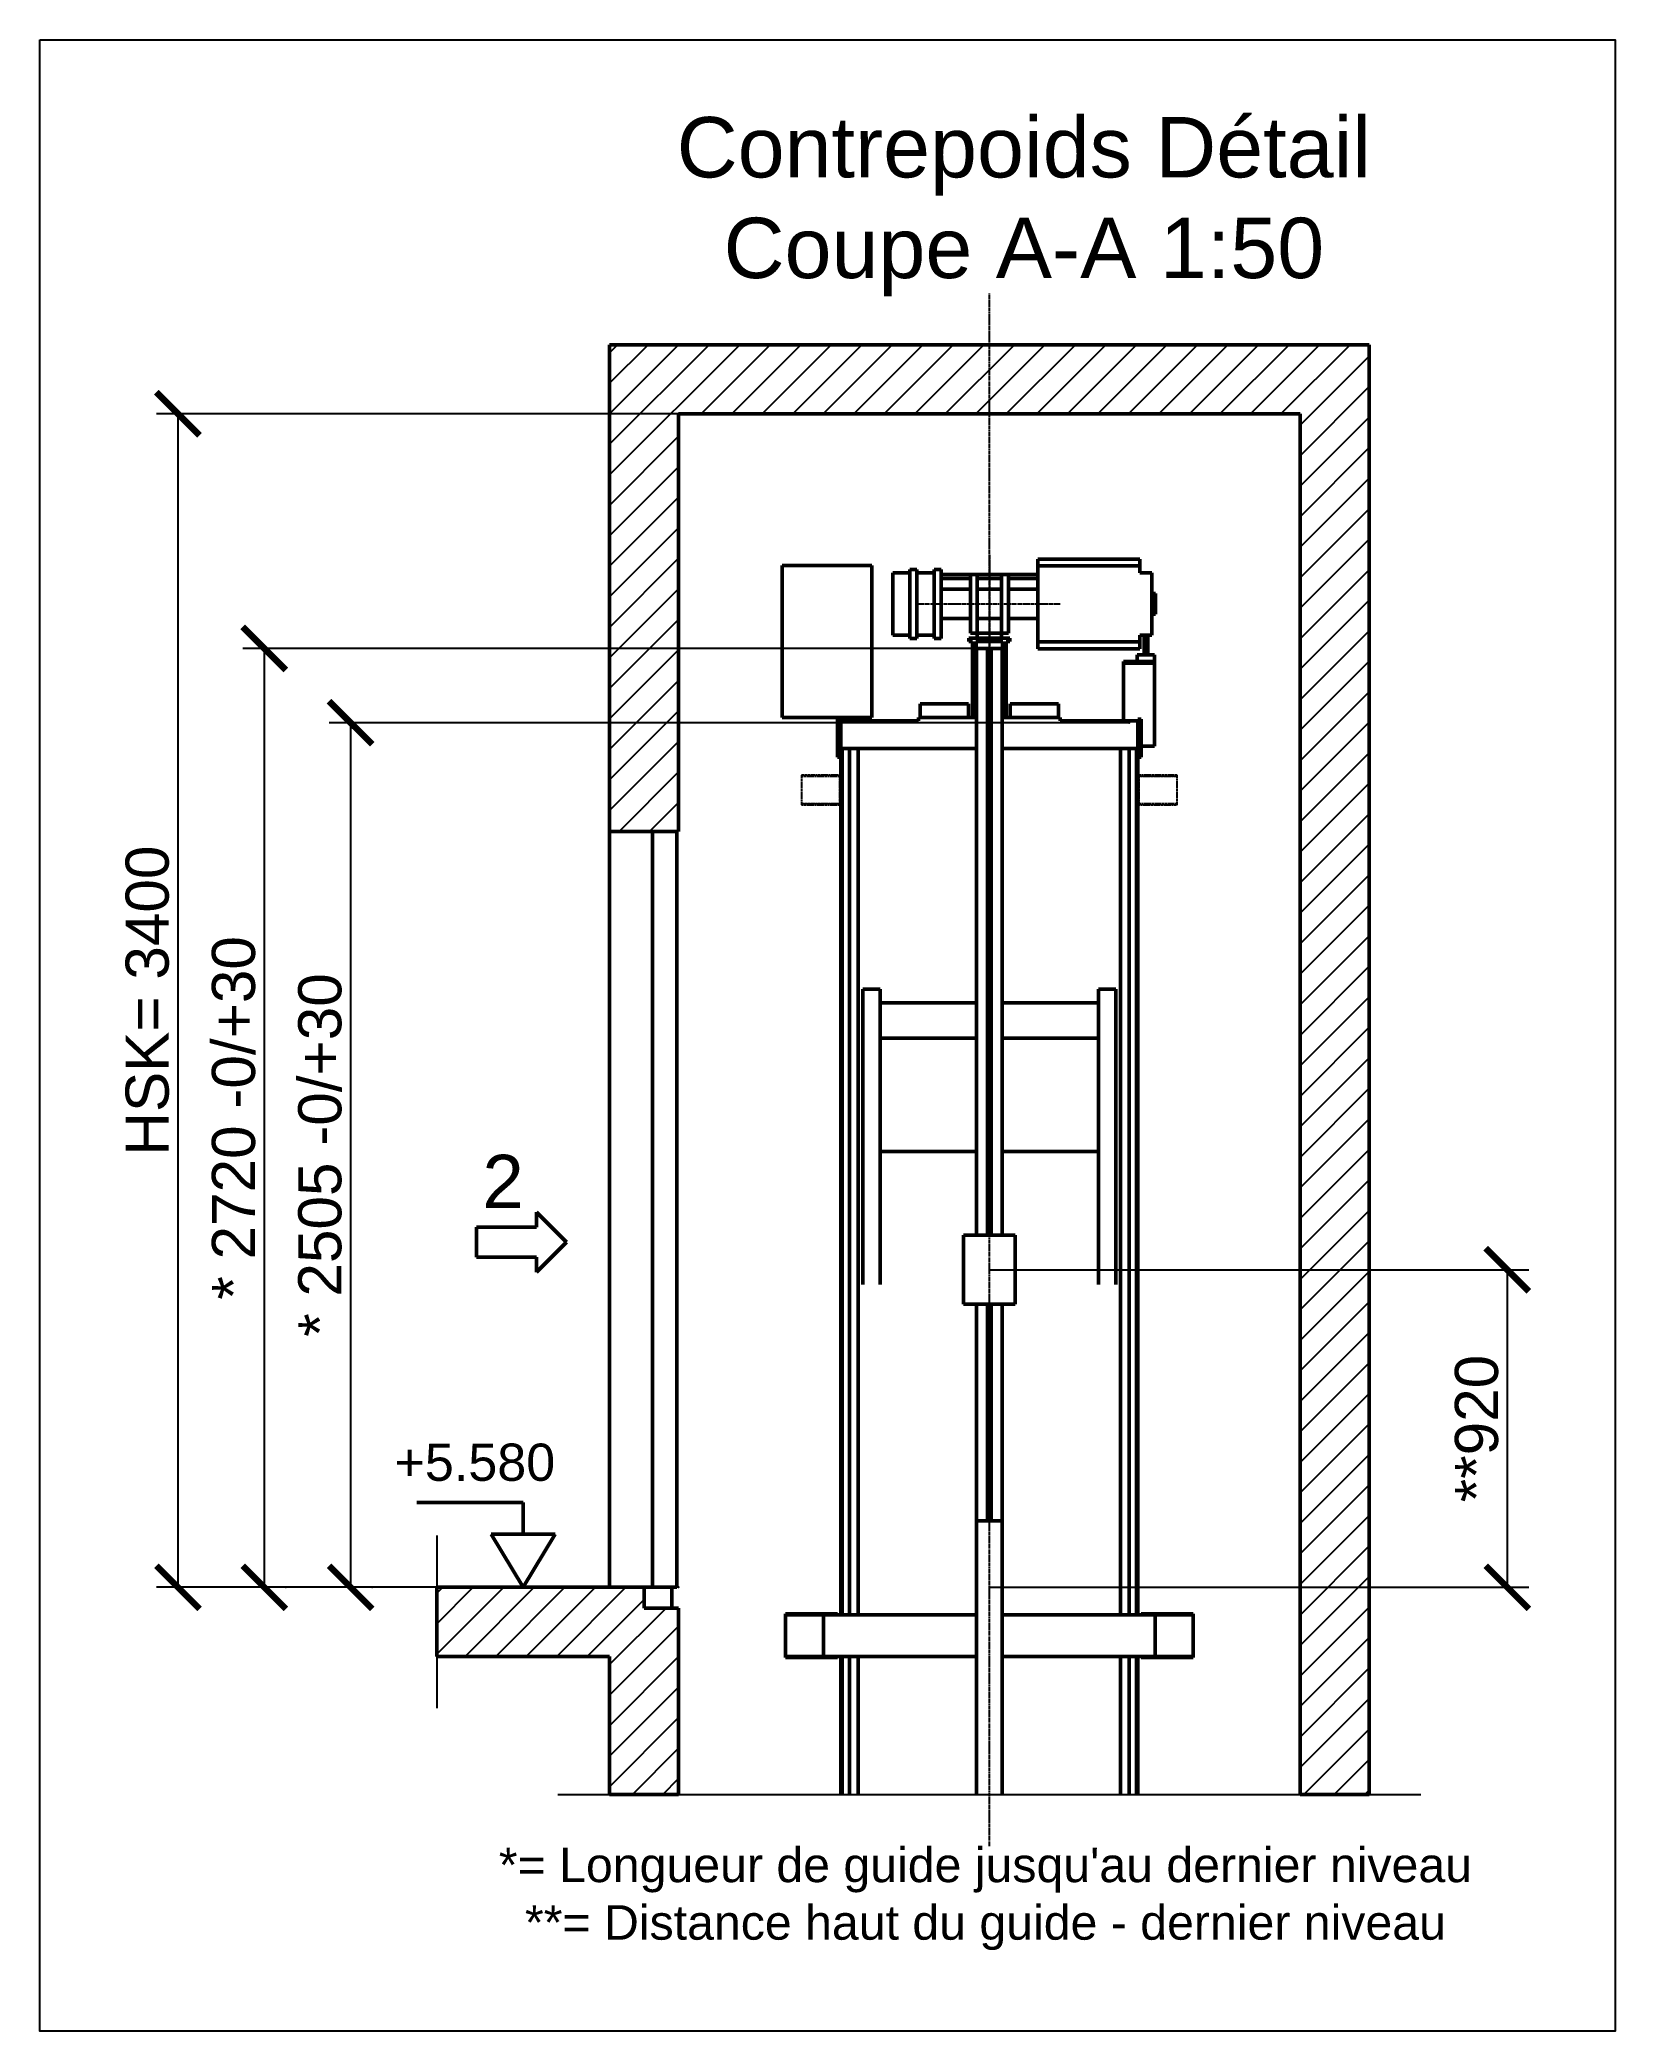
# Model space of a CAD drawing. Header units: millimetres. Extents: x -113 to 75846, y -14769 to 18394.
# Drawn here: x 59627 to 64189, y -250 to 5519 of the extents above; entities that cross this region are included whole.
import ezdxf
from ezdxf.enums import TextEntityAlignment as Align

# ---------------------------------------------------------------- set-up
doc = ezdxf.new("R2010")
doc.units = ezdxf.units.MM
doc.linetypes.add('AM_ISO02W050', pattern=[7.5, 6, -1.5])
doc.linetypes.add('AM_ISO08W050', pattern=[18, 12, -1.5, 3, -1.5])
for name, color, linetype, lineweight in [('AM_0', 7, 'Continuous', 50), ('AM_3', 6, 'AM_ISO02W050', 25), ('AM_5', 3, 'Continuous', 25), ('AM_6', 2, 'Continuous', 35), ('LDCar-AM_0', 7, 'Continuous', 50), ('LDCar-AM_4', 3, 'Continuous', 25), ('LDCar-AM_6', 2, 'Continuous', 35), ('LDGear-AM_0', 7, 'Continuous', 50), ('LDGear-AM_6', 2, 'Continuous', 35), ('LDGear-AM_7', 4, 'AM_ISO08W050', 25), ('LDGuides-AM_0', 7, 'Continuous', 50), ('LDGuides-AM_6', 2, 'Continuous', 35), ('LDRailBrackets-AM_0', 7, 'Continuous', 50), ('LDRailBrackets-AM_6', 2, 'Continuous', 35), ('LDShaft-AM_0', 7, 'Continuous', 50), ('LDShaft-AM_4', 3, 'Continuous', 25), ('LDShaft-AM_5', 3, 'Continuous', 25), ('LDShaft-AM_6', 2, 'Continuous', 35), ('LDShaft-AM_7', 4, 'AM_ISO08W050', 25), ('LDShaft-AM_8', 1, 'Continuous', 25)]:
    doc.layers.add(name, color=color, linetype=linetype, lineweight=lineweight)
doc.layers.add('AM_VIEWS', color=1, linetype='Continuous', lineweight=25, plot=False)
doc.styles.add('LD', font='ARIALUNI.TTF')
doc.dimstyles.new('LIFT', dxfattribs={"dimtxt": 2.5, "dimasz": 2.5, "dimexe": 1.25, "dimexo": 0, "dimgap": 0.5, "dimtad": 1, "dimdec": 0, "dimzin": 1, "dimdsep": 46, "dimtxsty": 'LD', "dimblk": 'ARCHTICK', "dimcen": 0, "dimdle": 1, "dimclrd": 3, "dimclre": 3, "dimclrt": 4, "dimadec": 0, "dimazin": 0, "dimtp": 0.1, "dimtm": 0.1, "dimtfac": 0.71, "dimtdec": 0, "dimtix": 1, "dimtmove": 0, "dimatfit": 3, "dimfxl": 1, "dimtolj": 1, "dimarcsym": 0})

msp = doc.modelspace()

# ---------------------------------------------------------------- texts
at = {"layer": 'LDShaft-AM_0', "attachment_point": 5, "style": 'LD'}
for s, insert, char_height in [('\\fArial Unicode MS|b0|i0|u0;\\C256;Contrepoids Détail\\PCoupe A-A 1:50', (62476.7, 5035.9), 175), ("\\fArial Unicode MS|b0|i0|u0;\\C256;*= Longueur de guide jusqu'au dernier niveau\\P**= Distance haut du guide - dernier niveau ", (62365.3, 133.3), 100)]:
    msp.add_mtext(s, dxfattribs=dict(at, insert=insert, char_height=char_height))

# ---------------------------------------------------------------- blocks, each defined once
blk = doc.blocks.new('LD_20150423135319_000000F0')
at = {"layer": 'LDCar-AM_4'}
blk.add_line((-350, 11710), (2150, 11710), dxfattribs=at)
blk = doc.blocks.new('LD_20150423135319_000000F1')
at = {"layer": 'LDShaft-AM_8'}
for p, q in [((-200, 15533.1), (176.9, 15910)), ((-200, 15621.5), (88.5, 15910)), ((-200, 15709.9), (0.1, 15910)), ((-200, 15798.3), (-88.3, 15910)), ((-200, 15886.7), (-176.7, 15910)), ((65.3, 15710), (265.3, 15910)), ((153.7, 15710), (353.7, 15910)), ((242, 15710), (442, 15910)), ((330.4, 15710), (530.4, 15910)), ((418.8, 15710), (618.8, 15910)), ((507.2, 15710), (707.2, 15910)), ((595.6, 15710), (795.6, 15910)), ((684, 15710), (884, 15910)), ((772.4, 15710), (972.4, 15910)), ((860.8, 15710), (1060.8, 15910)), ((949.1, 15710), (1149.1, 15910)), ((1037.5, 15710), (1237.5, 15910)), ((1125.9, 15710), (1325.9, 15910)), ((1214.3, 15710), (1414.3, 15910)), ((1302.7, 15710), (1502.7, 15910)), ((1391.1, 15710), (1591.1, 15910)), ((1479.5, 15710), (1679.5, 15910)), ((1567.9, 15710), (1767.9, 15910)), ((1656.3, 15710), (1856.3, 15910)), ((1744.6, 15710), (1944.6, 15910)), ((1800, 15677), (2000, 15877)), ((1800, 15588.6), (2000, 15788.6)), ((1800, 15500.2), (2000, 15700.2)), ((-200, 15444.7), (0, 15644.7)), ((1800, 15411.8), (2000, 15611.8)), ((-200, 15356.3), (0, 15556.3)), ((1800, 15323.4), (2000, 15523.4)), ((-200, 15268), (0, 15468)), ((1800, 15235), (2000, 15435)), ((-200, 15179.6), (0, 15379.6)), ((1800, 15146.6), (2000, 15346.6)), ((-200, 15091.2), (0, 15291.2)), ((1800, 15058.3), (2000, 15258.3)), ((-200, 15002.8), (0, 15202.8)), ((1800, 14969.9), (2000, 15169.9)), ((-200, 14914.4), (0, 15114.4)), ((1800, 14881.5), (2000, 15081.5)), ((-200, 14826), (0, 15026)), ((1800, 14793.1), (2000, 14993.1)), ((-200, 14737.6), (0, 14937.6)), ((1800, 14704.7), (2000, 14904.7)), ((-200, 14649.2), (0, 14849.2)), ((1800, 14616.3), (2000, 14816.3)), ((-200, 14560.9), (0, 14760.9)), ((1800, 14527.9), (2000, 14727.9)), ((-172.5, 14500), (0, 14672.5)), ((1800, 14439.5), (2000, 14639.5)), ((-84.1, 14500), (0, 14584.1)), ((1800, 14351.1), (2000, 14551.1)), ((1800, 14262.8), (2000, 14462.8)), ((1800, 14174.4), (2000, 14374.4)), ((1800, 14086), (2000, 14286)), ((1800, 13997.6), (2000, 14197.6)), ((1800, 13909.2), (2000, 14109.2)), ((1800, 13820.8), (2000, 14020.8)), ((1800, 13732.4), (2000, 13932.4)), ((1800, 13644), (2000, 13844)), ((1800, 13555.7), (2000, 13755.7)), ((1800, 13467.3), (2000, 13667.3)), ((1800, 13378.9), (2000, 13578.9)), ((1800, 13290.5), (2000, 13490.5)), ((1800, 13202.1), (2000, 13402.1)), ((1800, 13113.7), (2000, 13313.7)), ((1800, 13025.3), (2000, 13225.3)), ((1800, 12936.9), (2000, 13136.9)), ((1800, 12848.5), (2000, 13048.5)), ((1800, 12760.2), (2000, 12960.2)), ((1800, 12671.8), (2000, 12871.8)), ((1800, 12583.4), (2000, 12783.4)), ((1800, 12495), (2000, 12695)), ((1800, 12406.6), (2000, 12606.6)), ((1800, 12318.2), (2000, 12518.2)), ((1800, 12229.8), (2000, 12429.8)), ((-700, 12116.3), (-506.3, 12310)), ((-700, 12204.7), (-594.7, 12310)), ((-700, 12293.1), (-683.1, 12310)), ((-617.9, 12110), (-417.9, 12310)), ((-529.5, 12110), (-329.5, 12310)), ((-441.1, 12110), (-241.1, 12310)), ((-352.8, 12110), (-152.8, 12310)), ((1800, 12141.4), (2000, 12341.4)), ((-264.4, 12110), (-100, 12274.4)), ((-200, 12086), (-36, 12250)), ((1800, 12053), (2000, 12253)), ((-200, 11997.6), (0, 12197.6)), ((1800, 11964.7), (2000, 12164.7)), ((-200, 11909.2), (0, 12109.2)), ((1800, 11876.3), (2000, 12076.3)), ((-200, 11820.8), (0, 12020.8)), ((1800, 11787.9), (2000, 11987.9)), ((-200, 11732.4), (0, 11932.4)), ((1810.5, 11710), (2000, 11899.5)), ((-134, 11710), (0, 11844)), ((1898.9, 11710), (2000, 11811.1)), ((-45.7, 11710), (0, 11755.7)), ((1987.3, 11710), (2000, 11722.7))]:
    blk.add_line(p, q, dxfattribs=at)
blk = doc.blocks.new('LD_20150423135319_000000F2')
at = {"layer": 'LDShaft-AM_0'}
for p, q in [((-20, 15910), (-200, 15910)), ((-200, 15910), (-200, 14500)), ((0, 15910), (-20, 15910)), ((1800, 15910), (0, 15910)), ((1820, 15910), (1800, 15910)), ((2000, 15910), (1820, 15910)), ((2000, 11710), (2000, 15910)), ((0, 14500), (0, 15710)), ((0, 15710), (1800, 15710)), ((1800, 15710), (1800, 11710)), ((-200, 14500), (-200, 12310)), ((-200, 14500), (-20, 14500)), ((-20, 14500), (0, 14500)), ((-700, 12309.9999), (-700, 12109.9999)), ((-200, 12309.9999), (-700, 12309.9999)), ((-100, 12309.9999), (-200, 12309.9999)), ((-100, 12250), (-100, 12309.9999)), ((-20, 12250), (-100, 12250)), ((0, 12250), (-20, 12250)), ((0, 11710), (0, 12250)), ((-700, 12109.9999), (-200, 12109.9999)), ((-200, 12109.9999), (-200, 11710)), ((-200, 11710), (-20, 11710)), ((-20, 11710), (0, 11710)), ((1800, 11710), (1820, 11710)), ((1820, 11710), (2000, 11710))]:
    blk.add_line(p, q, dxfattribs=at)
blk = doc.blocks.new('LD_20150423135319_000000F3')
at = {"layer": 'AM_3'}
for p, q in [((-544, 43), (-544, 40)), ((-430, 43), (-544, 43)), ((-544, 43), (-544, 40)), ((-430, 43), (-544, 43)), ((-433, 40), (-544, 40)), ((-544, 40), (-544, -40)), ((-433, 40), (-544, 40)), ((-544, 40), (-544, -40)), ((-544, 40), (-430, 40)), ((-544, 40), (-430, 40)), ((-433, -40), (-433, 40)), ((-430, 40), (-433, 40)), ((-433, 40), (-433, -40)), ((-430, 40), (-433, 40)), ((-433, 40), (-433, -40)), ((-433, -40), (-433, 40)), ((-430, 40), (-430, 43)), ((-430, 40), (-430, 43)), ((-430, -40), (-430, 40)), ((-430, -40), (-430, 40)), ((544, 43), (430, 43)), ((430, 43), (430, 40)), ((544, 43), (430, 43)), ((430, 43), (430, 40)), ((433, 40), (430, 40)), ((430, 40), (430, -40)), ((433, 40), (430, 40)), ((430, 40), (430, -40)), ((430, 40), (544, 40)), ((430, 40), (544, 40)), ((433, -40), (433, 40)), ((433, -40), (433, 40)), ((544, 40), (433, 40)), ((433, 40), (433, -40)), ((544, 40), (433, 40)), ((433, 40), (433, -40)), ((544, 40), (544, 43)), ((544, 40), (544, 43)), ((544, -40), (544, 40)), ((544, -40), (544, 40)), ((-544, -40), (-544, -43)), ((-430, -40), (-544, -40)), ((-544, -40), (-544, -43)), ((-430, -40), (-544, -40)), ((-544, -40), (-433, -40)), ((-544, -40), (-433, -40)), ((-544, -43), (-430, -43)), ((-544, -43), (-430, -43)), ((-433, -40), (-430, -40)), ((-433, -40), (-430, -40)), ((-430, -43), (-430, -40)), ((-430, -43), (-430, -40)), ((544, -40), (430, -40)), ((430, -40), (430, -43)), ((544, -40), (430, -40)), ((430, -40), (430, -43)), ((430, -40), (433, -40)), ((430, -40), (433, -40)), ((430, -43), (544, -43)), ((430, -43), (544, -43)), ((433, -40), (544, -40)), ((433, -40), (544, -40)), ((544, -43), (544, -40)), ((544, -43), (544, -40))]:
    blk.add_line(p, q, dxfattribs=at)
blk = doc.blocks.new('LD_20150423135319_000000F4')
at = {"layer": 'AM_0'}
for p, q in [((75, 100), (-75, 100)), ((-75, 100), (-75, -100)), ((75, 100), (-75, 100)), ((-75, 100), (-75, -100)), ((75, -100), (75, 100)), ((75, -100), (75, 100)), ((-75, -100), (75, -100)), ((-75, -100), (75, -100))]:
    blk.add_line(p, q, dxfattribs=at)
blk = doc.blocks.new('LD_20150423135319_000000F5')
at = {"layer": 'AM_0'}
for p, q in [((130, 220), (-130, 220)), ((-130, 220), (-130, -220)), ((130, 220), (-130, 220)), ((-130, 220), (-130, -220)), ((130, -220), (130, 220)), ((130, -220), (130, 220)), ((-130, -220), (130, -220)), ((-130, -220), (130, -220))]:
    blk.add_line(p, q, dxfattribs=at)
blk = doc.blocks.new('LD_20150423135319_000000F6')
at = {"layer": 'LDShaft-AM_7'}
blk.add_line((0, -750), (0, 3750), dxfattribs=at)
blk = doc.blocks.new('_ArchTick')
at = {"color": 0, "linetype": 'ByBlock', "const_width": 0.15}
blk.add_lwpolyline([(-0.5, -0.5), (0.5, 0.5)], dxfattribs=at)
blk = doc.blocks.new('*D521')
at = {"layer": 'AM_5', "color": 3, "transparency": 16777216}
for p, q in [((62376.7, 1955.9), (63939.2, 1955.9)), ((63876.7, 1955.9), (63876.7, 1035.9)), ((62376.7, 1035.9), (63939.2, 1035.9))]:
    blk.add_line(p, q, dxfattribs=at)
for p in [(62377.2, 1955.9), (62377.2, 1035.9)]:
    blk.add_point(p, dxfattribs=at)
at = {"layer": 'AM_5', "color": 3, "transparency": 16777216, "xscale": 125, "yscale": 125, "zscale": 125}
for p, rotation in [((63876.7, 1955.9), 90), ((63876.7, 1035.9), 270)]:
    blk.add_blockref('_ArchTick', p, dxfattribs=dict(at, rotation=rotation))
at = {"layer": 'AM_5', "color": 4, "transparency": 16777216, "insert": (63851.7, 1495.9), "char_height": 125, "attachment_point": 8, "rotation": 90, "style": 'LD'}
blk.add_mtext('**920', dxfattribs=at)
blk = doc.blocks.new('*D522')
at = {"layer": 'AM_5', "color": 3, "transparency": 16777216}
for p, q in [((62376.7, 3755.9), (60214.2, 3755.9)), ((60276.7, 3755.9), (60276.7, 1035.9)), ((60339.2, 1035.9), (60214.2, 1035.9))]:
    blk.add_line(p, q, dxfattribs=at)
for p in [(62376.2, 3755.9), (60338.7, 1035.9)]:
    blk.add_point(p, dxfattribs=at)
at = {"layer": 'AM_5', "color": 3, "transparency": 16777216, "xscale": 125, "yscale": 125, "zscale": 125}
for p, rotation in [((60276.7, 3755.9), 90), ((60276.7, 1035.9), 270)]:
    blk.add_blockref('_ArchTick', p, dxfattribs=dict(at, rotation=rotation))
at = {"layer": 'AM_5', "color": 4, "transparency": 16777216, "insert": (60251.7, 2395.9), "char_height": 125, "attachment_point": 8, "rotation": 90, "style": 'LD'}
blk.add_mtext('* 2720 -0/+30', dxfattribs=at)
blk = doc.blocks.new('LD_20150423135319_000000F8')
at = {"layer": 'LDGuides-AM_0'}
for p, q in [((-5, 1263.5), (-37.5, 1263.5)), ((-37.5, 1263.5), (-37.5, -436.5)), ((5, 1263.5), (-5, 1263.5)), ((-5, 1263.5), (-5, -436.5)), ((-5, -436.5), (-5, 1263.5)), ((5, -436.5), (5, 1263.5)), ((37.5, 1263.5), (5, 1263.5)), ((5, 1263.5), (5, -436.5)), ((37.5, -436.5), (37.5, 1263.5)), ((-37.5, -636.5), (-37.5, -1263.5)), ((-5, -636.5), (-5, -1263.5)), ((-5, -1263.5), (-5, -636.5)), ((5, -1263.5), (5, -636.5)), ((5, -636.5), (5, -1263.5)), ((37.5, -1263.5), (37.5, -636.5)), ((-37.5, -1263.5), (-5, -1263.5)), ((-5, -1263.5), (5, -1263.5)), ((5, -1263.5), (37.5, -1263.5))]:
    blk.add_line(p, q, dxfattribs=at)
blk = doc.blocks.new('LD_20150423135319_000000F9')
at = {"layer": 'LDGuides-AM_0'}
for p, q in [((37.5, 1250), (-37.5, 1250)), ((-37.5, 1250), (-37.5, 457)), ((37.5, 457), (37.5, 1250))]:
    blk.add_line(p, q, dxfattribs=at)
blk = doc.blocks.new('LD_20150423135319_000000FA')
at = {"layer": 'LDCar-AM_0'}
for p, q in [((-316, 2833), (-366, 2833)), ((-366, 2833), (-366, 1977)), ((-316, 1977), (-316, 2833)), ((366, 2833), (316, 2833)), ((316, 2833), (316, 1977)), ((366, 1977), (366, 2833)), ((-37.5, 2793), (-316, 2793)), ((316, 2793), (37.5, 2793)), ((-316, 2691), (-37.5, 2691)), ((37.5, 2691), (316, 2691)), ((-37.5, 2363), (-316, 2363)), ((316, 2363), (37.5, 2363))]:
    blk.add_line(p, q, dxfattribs=at)
blk = doc.blocks.new('*D527')
at = {"layer": 'AM_5', "color": 3, "transparency": 16777216}
for p, q in [((62781.7, 3540.9), (60464.2, 3540.9)), ((60526.7, 3540.9), (60526.7, 1035.9)), ((60589.2, 1035.9), (60464.2, 1035.9))]:
    blk.add_line(p, q, dxfattribs=at)
for p in [(62781.2, 3540.9), (60588.7, 1035.9)]:
    blk.add_point(p, dxfattribs=at)
at = {"layer": 'AM_5', "color": 3, "transparency": 16777216, "xscale": 125, "yscale": 125, "zscale": 125}
for p, rotation in [((60526.7, 3540.9), 90), ((60526.7, 1035.9), 270)]:
    blk.add_blockref('_ArchTick', p, dxfattribs=dict(at, rotation=rotation))
at = {"layer": 'AM_5', "color": 4, "transparency": 16777216, "insert": (60501.7, 2288.4), "char_height": 125, "attachment_point": 8, "rotation": 90, "style": 'LD'}
blk.add_mtext('* 2505 -0/+30', dxfattribs=at)
blk = doc.blocks.new('LD_20150423135319_000000FB')
at = {"layer": 'LDGuides-AM_0'}
for p, q in [((-25, 2331), (-25, -179)), ((0, 2331), (0, -179)), ((0, -179), (0, 2331)), ((21.5, -179), (21.5, 2331)), ((21.5, 2331), (21.5, -179)), ((25, -179), (25, 2331)), ((-25, -299), (-25, -699)), ((0, -299), (0, -699)), ((0, -699), (0, -299)), ((21.5, -699), (21.5, -299)), ((21.5, -299), (21.5, -699)), ((25, -699), (25, -299))]:
    blk.add_line(p, q, dxfattribs=at)
blk = doc.blocks.new('LD_20150423135319_000000FC')
at = {"layer": 'LDGuides-AM_0'}
for p, q in [((-25, 2331), (-25, -179)), ((-21.5, -179), (-21.5, 2331)), ((-21.5, 2331), (-21.5, -179)), ((0, 2331), (0, -179)), ((0, -179), (0, 2331)), ((25, -179), (25, 2331)), ((-25, -299), (-25, -699)), ((-21.5, -699), (-21.5, -299)), ((-21.5, -299), (-21.5, -699)), ((0, -299), (0, -699)), ((0, -699), (0, -299)), ((25, -699), (25, -299))]:
    blk.add_line(p, q, dxfattribs=at)
blk = doc.blocks.new('LD_20150423135319_000000FD')
at = {"layer": 'LDRailBrackets-AM_0'}
for p, q in [((-580, 63), (-590, 63)), ((-590, 63), (-590, 60)), ((-480, 60), (-590, 60)), ((-590, 60), (-590, -60)), ((-590, 60), (-580, 60)), ((-525, 63), (-580, 63)), ((-580, 63), (-580, 60)), ((-580, 60), (-580, 63)), ((-580, 60), (-525, 60)), ((-525, 60), (-525, 63)), ((-490, 63), (-525, 63)), ((-525, 63), (-525, 60)), ((-525, 60), (-490, 60)), ((-490, 60), (-490, 63)), ((-460, 63), (-490, 63)), ((-490, 63), (-490, 60)), ((-490, 60), (-460, 60)), ((-37.5, 60), (-480, 60)), ((-480, 60), (-480, 57)), ((-440, 63), (-460, 63)), ((-460, 63), (-460, 60)), ((-460, 60), (-460, 63)), ((-460, 60), (-440, 60)), ((-440, 60), (-440, 63)), ((480, 60), (37.5, 60)), ((440, 63), (440, 60)), ((460, 63), (440, 63)), ((440, 60), (460, 60)), ((460, 60), (460, 63)), ((460, 63), (460, 60)), ((490, 63), (460, 63)), ((460, 60), (490, 60)), ((590, 60), (480, 60)), ((480, 57), (480, 60)), ((490, 63), (490, 60)), ((525, 63), (490, 63)), ((490, 60), (490, 63)), ((490, 60), (525, 60)), ((525, 63), (525, 60)), ((580, 63), (525, 63)), ((525, 60), (525, 63)), ((525, 60), (580, 60)), ((580, 60), (580, 63)), ((580, 63), (580, 60)), ((590, 63), (580, 63)), ((580, 60), (590, 60)), ((590, 60), (590, 63)), ((590, -60), (590, 60)), ((-480, 57), (-480, -57)), ((480, -57), (480, 57)), ((-480, -57), (-480, -60)), ((480, -60), (480, -57)), ((-580, -60), (-590, -60)), ((-590, -60), (-590, -63)), ((-590, -60), (-480, -60)), ((-590, -63), (-580, -63)), ((-525, -60), (-580, -60)), ((-580, -60), (-580, -63)), ((-580, -63), (-580, -60)), ((-580, -63), (-525, -63)), ((-525, -63), (-525, -60)), ((-490, -60), (-525, -60)), ((-525, -60), (-525, -63)), ((-525, -63), (-490, -63)), ((-460, -60), (-490, -60)), ((-490, -60), (-490, -63)), ((-490, -63), (-490, -60)), ((-490, -63), (-460, -63)), ((-480, -60), (-37.5, -60)), ((-440, -60), (-460, -60)), ((-460, -60), (-460, -63)), ((-460, -63), (-460, -60)), ((-460, -63), (-440, -63)), ((-440, -63), (-440, -60)), ((37.5, -60), (480, -60)), ((440, -60), (440, -63)), ((460, -60), (440, -60)), ((440, -63), (460, -63)), ((460, -63), (460, -60)), ((460, -60), (460, -63)), ((490, -60), (460, -60)), ((460, -63), (490, -63)), ((480, -60), (590, -60)), ((490, -63), (490, -60)), ((490, -60), (490, -63)), ((525, -60), (490, -60)), ((490, -63), (525, -63)), ((525, -60), (525, -63)), ((580, -60), (525, -60)), ((525, -63), (525, -60)), ((525, -63), (580, -63)), ((580, -63), (580, -60)), ((580, -60), (580, -63)), ((590, -60), (580, -60)), ((580, -63), (590, -63)), ((590, -63), (590, -60))]:
    blk.add_line(p, q, dxfattribs=at)
blk = doc.blocks.new('LD_20150423135319_000000FE')
at = {"layer": 'LDShaft-AM_4'}
blk.add_line((-700, 150), (-700, -350.0001), dxfattribs=at)
blk = doc.blocks.new('LD_ENTRY_L')
for p, q in [((0, 0), (-140.6, 140.6)), ((-140.6, 70.3), (-140.6, 140.6)), ((-421.5, -70.3), (-421.5, 70.3)), ((-140.6, 70.3), (-421.5, 70.3)), ((0, 0), (-140.6, -140.6)), ((-140.6, -70.3), (-421.5, -70.3)), ((-140.6, -140.6), (-140.6, -70.3))]:
    blk.add_line(p, q)
blk = doc.blocks.new('LD_20150423135319_000000FF')
at = {"layer": 'LDCar-AM_0', "xscale": 0.617, "yscale": 0.617, "zscale": 0.617}
blk.add_blockref('LD_ENTRY_L', (0, 0), dxfattribs=at)
at = {"layer": 'LDCar-AM_0', "style": 'LD'}
blk.add_text('2', height=154.25, dxfattribs=at).set_placement((-123.4, 98.72), align=Align.RIGHT)
blk = doc.blocks.new('LD_ENTRY_FLOOR_L')
for p, q in [((-150, 250), (0, 0)), ((0, 0), (150, 250))]:
    blk.add_line(p, q)
at = {"layer": 'AM_0'}
for p, q in [((0, 397.7), (-500, 397.7)), ((0, 250), (0, 397.7)), ((150, 250), (-150, 250))]:
    blk.add_line(p, q, dxfattribs=at)
blk = doc.blocks.new('LD_20150423135319_00000100')
at = {"layer": 'LDCar-AM_0', "xscale": 0.617, "yscale": 0.617, "zscale": 0.617}
blk.add_blockref('LD_ENTRY_FLOOR_L', (0, 0), dxfattribs=at)
at = {"layer": 'LDCar-AM_0', "style": 'LD'}
blk.add_text('+5.580', height=107.975, dxfattribs=at).set_placement((92.55, 308.5), align=Align.RIGHT)
blk = doc.blocks.new('LD_20150423135319_00000101')
at = {"layer": 'LDShaft-AM_0'}
for p, q in [((50, 2190), (-20.5, 2190)), ((-20.5, 2190), (-20.5, 0)), ((50, 0), (50, 2190)), ((-20.5, 0), (50, 0))]:
    blk.add_line(p, q, dxfattribs=at)
blk = doc.blocks.new('LD_20150423135319_00000102')
at = {"layer": 'LDShaft-AM_0'}
for p, q in [((-700, 0), (-700, -0.0001)), ((-20, 0), (-700, 0)), ((-20, -60), (-20, 0)), ((-100, -60), (-20, -60))]:
    blk.add_line(p, q, dxfattribs=at)
blk = doc.blocks.new('LD_20150423135319_00000104')
at = {"layer": 'LDGear-AM_0'}
for p, q in [((436, 130), (140, 130)), ((140, 130), (140, 110)), ((436, 110), (436, 130)), ((-280, 90), (-280, 83.1)), ((-230, 90), (-280, 90)), ((-280, 83.1), (-280, 63.6)), ((-280, 63.6), (-280, 34.4)), ((-230, 100), (-230, 92.4)), ((-210, 100), (-230, 100)), ((-230, 92.4), (-230, 70.7)), ((-230, 83.1), (-230, 90)), ((-230, 63.6), (-230, 83.1)), ((-230, 70.7), (-230, 38.3)), ((-230, 34.4), (-230, 63.6)), ((-210, 92.4), (-210, 100)), ((-210, 70.7), (-210, 92.4)), ((-210, 90), (-210, 83.1)), ((-160, 90), (-210, 90)), ((-210, 83.1), (-210, 63.6)), ((-210, 38.3), (-210, 70.7)), ((-210, 63.6), (-210, 34.4)), ((-160, 100), (-160, 92.4)), ((-140, 100), (-160, 100)), ((-160, 92.4), (-160, 70.7)), ((-160, 83.1), (-160, 90)), ((-160, 63.6), (-160, 83.1)), ((-160, 70.7), (-160, 38.3)), ((-160, 34.4), (-160, 63.6)), ((-140, 92.4), (-140, 100)), ((-140, 70.7), (-140, 92.4)), ((-55, 85), (-140, 85)), ((-140, 85), (-140, 73.6)), ((-55, 73.6), (-140, 73.6)), ((-140, 73.6), (-140, 42.5)), ((-140, 73.6), (-55, 73.6)), ((-140, 38.3), (-140, 70.7)), ((-55, 85), (-55, 78.5)), ((-35, 85), (-55, 85)), ((-55, 73.6), (-55, 85)), ((-55, 78.5), (-55, 60.1)), ((-55, 42.5), (-55, 73.6)), ((-55, 60.1), (-55, 32.5)), ((-35, 78.5), (-35, 85)), ((35, 85), (-35, 85)), ((-35, 85), (-35, 73.6)), ((-35, 60.1), (-35, 78.5)), ((35, 73.6), (-35, 73.6)), ((-35, 73.6), (-35, 42.5)), ((-35, 73.6), (35, 73.6)), ((-35, 32.5), (-35, 60.1)), ((35, 85), (35, 78.5)), ((55, 85), (35, 85)), ((35, 73.6), (35, 85)), ((35, 78.5), (35, 60.1)), ((35, 42.5), (35, 73.6)), ((35, 60.1), (35, 32.5)), ((55, 78.5), (55, 85)), ((140, 85), (55, 85)), ((55, 85), (55, 73.6)), ((55, 60.1), (55, 78.5)), ((140, 73.6), (55, 73.6)), ((55, 73.6), (55, 42.5)), ((55, 73.6), (140, 73.6)), ((55, 32.5), (55, 60.1)), ((436, 110), (140, 110)), ((140, 110), (140, -110)), ((140, 110), (436, 110)), ((140, 73.6), (140, 85)), ((140, 42.5), (140, 73.6)), ((436, 90), (436, 110)), ((471, 90), (436, 90)), ((471, -90), (471, 90)), ((-280, 34.4), (-280, 0)), ((-280, 0), (-280, -34.4)), ((-230, 38.3), (-230, 0)), ((-230, 0), (-230, 34.4)), ((-230, 0), (-230, -38.3)), ((-230, -34.4), (-230, 0)), ((-210, 0), (-210, 38.3)), ((-210, 34.4), (-210, 0)), ((-210, -38.3), (-210, 0)), ((-210, 0), (-210, -34.4)), ((-160, 38.3), (-160, 0)), ((-160, 0), (-160, 34.4)), ((-160, 0), (-160, -38.3)), ((-160, -34.4), (-160, 0)), ((-55, 42.5), (-140, 42.5)), ((-140, 42.5), (-140, 0)), ((-140, 42.5), (-55, 42.5)), ((-140, 0), (-140, 38.3)), ((-140, -38.3), (-140, 0)), ((-140, 0), (-140, -42.5)), ((-55, 0), (-55, 42.5)), ((-55, 32.5), (-55, 0)), ((-55, 0), (-55, -32.5)), ((-55, -42.5), (-55, 0)), ((35, 42.5), (-35, 42.5)), ((-35, 42.5), (-35, 0)), ((-35, 42.5), (35, 42.5)), ((-35, 0), (-35, 32.5)), ((-35, -32.5), (-35, 0)), ((-35, 0), (-35, -42.5)), ((35, 0), (35, 42.5)), ((35, 32.5), (35, 0)), ((35, 0), (35, -32.5)), ((35, -42.5), (35, 0)), ((140, 42.5), (55, 42.5)), ((55, 42.5), (55, 0)), ((55, 42.5), (140, 42.5)), ((55, 0), (55, 32.5)), ((55, -32.5), (55, 0)), ((55, 0), (55, -42.5)), ((140, 0), (140, 42.5)), ((140, -42.5), (140, 0)), ((471, 30), (471, 27.7)), ((481, 30), (471, 30)), ((471, 27.7), (471, 21.2)), ((471, 21.2), (471, 11.5)), ((471, 11.5), (471, 0)), ((471, 0), (471, -11.5)), ((481, 27.7), (481, 30)), ((481, 21.2), (481, 27.7)), ((481, 11.5), (481, 21.2)), ((481, 0), (481, 11.5)), ((481, -11.5), (481, 0)), ((-280, -34.4), (-280, -63.6)), ((-230, -63.6), (-230, -34.4)), ((-230, -38.3), (-230, -70.7)), ((-210, -34.4), (-210, -63.6)), ((-210, -70.7), (-210, -38.3)), ((-160, -63.6), (-160, -34.4)), ((-160, -38.3), (-160, -70.7)), ((-140, -70.7), (-140, -38.3)), ((-140, -42.5), (-55, -42.5)), ((-55, -32.5), (-55, -60.1)), ((-35, -60.1), (-35, -32.5)), ((35, -42.5), (-35, -42.5)), ((-35, -42.5), (-35, -85)), ((-35, -42.5), (35, -42.5)), ((35, -32.5), (35, -60.1)), ((35, -85), (35, -42.5)), ((55, -60.1), (55, -32.5)), ((55, -42.5), (140, -42.5)), ((471, -11.5), (471, -21.2)), ((471, -21.2), (471, -27.7)), ((471, -27.7), (471, -30)), ((471, -30), (481, -30)), ((481, -21.2), (481, -11.5)), ((481, -27.7), (481, -21.2)), ((481, -30), (481, -27.7)), ((-280, -63.6), (-280, -83.1)), ((-280, -83.1), (-280, -90)), ((-280, -90), (-230, -90)), ((-230, -83.1), (-230, -63.6)), ((-230, -70.7), (-230, -92.4)), ((-230, -90), (-230, -83.1)), ((-230, -92.4), (-230, -100)), ((-230, -100), (-210, -100)), ((-210, -63.6), (-210, -83.1)), ((-210, -92.4), (-210, -70.7)), ((-210, -83.1), (-210, -90)), ((-210, -90), (-160, -90)), ((-210, -100), (-210, -92.4)), ((-160, -83.1), (-160, -63.6)), ((-160, -70.7), (-160, -92.4)), ((-160, -90), (-160, -83.1)), ((-160, -92.4), (-160, -100)), ((-160, -100), (-140, -100)), ((-140, -92.4), (-140, -70.7)), ((-140, -100), (-140, -92.4)), ((-55, -60.1), (-55, -78.5)), ((-55, -78.5), (-55, -85)), ((-55, -85), (-35, -85)), ((-35, -78.5), (-35, -60.1)), ((-35, -85), (-35, -78.5)), ((35, -85), (-35, -85)), ((-35, -85), (-35, -99)), ((-35, -85), (35, -85)), ((-35, -99), (35, -99)), ((35, -60.1), (35, -78.5)), ((35, -78.5), (35, -85)), ((35, -99), (35, -85)), ((35, -85), (55, -85)), ((55, -78.5), (55, -60.1)), ((55, -85), (55, -78.5)), ((140, -110), (436, -110)), ((436, -110), (140, -110)), ((140, -110), (140, -130)), ((436, -110), (436, -90)), ((436, -90), (471, -90)), ((436, -130), (436, -110)), ((448.5, -90), (448.5, -147)), ((458.5, -147), (458.5, -90)), ((140, -130), (436, -130)), ((430.4, -147), (428.5, -147)), ((428.5, -147), (428.5, -167)), ((428.5, -167), (430.4, -167)), ((435.8, -147), (430.4, -147)), ((430.4, -167), (435.8, -167)), ((443.9, -147), (435.8, -147)), ((435.8, -167), (443.9, -167)), ((453.5, -147), (443.9, -147)), ((443.9, -167), (453.5, -167)), ((463.1, -147), (453.5, -147)), ((453.5, -167), (463.1, -167)), ((471.2, -147), (463.1, -147)), ((463.1, -167), (471.2, -167)), ((476.6, -147), (471.2, -147)), ((471.2, -167), (476.6, -167)), ((478.5, -147), (476.6, -147)), ((476.6, -167), (478.5, -167)), ((478.5, -167), (478.5, -147))]:
    blk.add_line(p, q, dxfattribs=at)
blk = doc.blocks.new('LD_20150423135319_00000105')
at = {"layer": 'LDGear-AM_7'}
for p, q in [((0, 142.5), (0, -142.5)), ((-205, 0), (205, 0))]:
    blk.add_line(p, q, dxfattribs=at)
blk = doc.blocks.new('LD_20150423135319_00000106')
at = {"layer": 'LDGear-AM_0'}
for p, q in [((59, 30), (-59, 30)), ((-59, 30), (-59, 20)), ((-59, 20), (-49, 20)), ((-49, 20), (-49, 10)), ((-49, 10), (-39, 10)), ((-39, 10), (-49, 10)), ((-49, 10), (-49, -48)), ((-39, 10), (-39, 20)), ((-39, 20), (39, 20)), ((-39, -48), (-39, 10)), ((38.5, 20), (-38.5, 20)), ((-38.5, 20), (-38.5, -200)), ((38.5, -200), (38.5, 20)), ((39, 20), (39, 10)), ((39, 10), (49, 10)), ((49, 10), (39, 10)), ((39, 10), (39, -48)), ((49, 10), (49, 20)), ((49, 20), (59, 20)), ((49, -48), (49, 10)), ((59, 20), (59, 30)), ((-39, -48), (-49, -48)), ((-49, -48), (-49, -122)), ((-49, -48), (-39, -48)), ((-39, -122), (-39, -48)), ((49, -48), (39, -48)), ((39, -48), (39, -122)), ((39, -48), (49, -48)), ((49, -122), (49, -48)), ((388.5, -38), (388.5, -43)), ((478.5, -38), (388.5, -38)), ((388.5, -43), (388.5, -210)), ((478.5, -43), (388.5, -43)), ((388.5, -43), (478.5, -43)), ((478.5, -43), (478.5, -38)), ((478.5, -283), (478.5, -43)), ((-200, -160), (-200, -200)), ((-60, -160), (-200, -160)), ((-60, -200), (-60, -160)), ((-39, -122), (-49, -122)), ((-49, -122), (-49, -200)), ((-49, -122), (-39, -122)), ((-39, -200), (-39, -122)), ((39, -122), (49, -122)), ((49, -122), (39, -122)), ((39, -122), (39, -200)), ((49, -200), (49, -122)), ((60, -160), (60, -200)), ((200, -160), (60, -160)), ((200, -200), (200, -160)), ((-430, -205), (-440, -205)), ((-440, -205), (-440, -315)), ((-430, -315), (-430, -205)), ((-430, -210), (-430, -290)), ((-205, -210), (-430, -210)), ((-205, -200), (-205, -210)), ((-37.5, -200), (-205, -200)), ((-200, -200), (-60, -200)), ((-49, -200), (-39, -200)), ((-38.5, -200), (-37.5, -200)), ((205, -200), (37.5, -200)), ((37.5, -200), (38.5, -200)), ((39, -200), (49, -200)), ((60, -200), (200, -200)), ((205, -210), (205, -200)), ((430, -210), (205, -210)), ((440, -205), (430, -205)), ((430, -205), (430, -315)), ((430, -290), (430, -210)), ((440, -315), (440, -205)), ((440, -283), (478.5, -283)), ((-440, -315), (-430, -315)), ((-430, -290), (-37.5, -290)), ((37.5, -290), (430, -290)), ((430, -315), (440, -315))]:
    blk.add_line(p, q, dxfattribs=at)
blk = doc.blocks.new('*D540')
at = {"layer": 'LDShaft-AM_5', "color": 3, "transparency": 16777216}
for p, q in [((61476.7, 4435.9), (59964.2, 4435.9)), ((60026.7, 4435.9), (60026.7, 1035.9)), ((61476.7, 1035.9), (59964.2, 1035.9))]:
    blk.add_line(p, q, dxfattribs=at)
for p in [(61476.2, 4435.9), (61476.2, 1035.9)]:
    blk.add_point(p, dxfattribs=at)
at = {"layer": 'LDShaft-AM_5', "color": 3, "transparency": 16777216, "xscale": 125, "yscale": 125, "zscale": 125}
for p, rotation in [((60026.7, 4435.9), 90), ((60026.7, 1035.9), 270)]:
    blk.add_blockref('_ArchTick', p, dxfattribs=dict(at, rotation=rotation))
at = {"layer": 'LDShaft-AM_5', "color": 4, "transparency": 16777216, "insert": (60001.7, 2735.9), "char_height": 125, "attachment_point": 8, "rotation": 90, "style": 'LD'}
blk.add_mtext('HSK= 3400', dxfattribs=at)

# ---------------------------------------------------------------- dimensions: what is measured, and where the dimension line sits
at = {"layer": 'AM_5'}
for base, p1, p2, text, picture, middle in [((60276.7, 2395.9), (60339.2, 1035.9), (62376.7, 3755.9), '* <> -0/+30', '*D522', (60276.7, 2395.9)), ((60526.7, 2288.4), (60589.2, 1035.9), (62781.7, 3540.9), '* <> -0/+30', '*D527', (60526.7, 2288.4)), ((63876.7, 1495.9), (62376.7, 1035.9), (62376.7, 1955.9), '**<>', '*D521', (63876.7, 1495.9))]:
    dim = msp.add_linear_dim(base=base, p1=p1, p2=p2, angle=90, text=text, dimstyle='LIFT', override={"dimscale": 50, "dimtxt": 2.5, "dimtix": 1}, dxfattribs=at)
    dim.commit()
    dim.dimension.update_dxf_attribs({"geometry": picture, "text_midpoint": middle})
at = {"layer": 'LDShaft-AM_5'}
dim = msp.add_linear_dim(base=(60026.7, 2735.9), p1=(61476.7, 1035.9), p2=(61476.7, 4435.9), angle=90, text='HSK= <>', dimstyle='LIFT', override={"dimscale": 50, "dimtxt": 2.5, "dimtix": 1}, dxfattribs=at)
dim.commit()
dim.dimension.update_dxf_attribs({"geometry": '*D540', "text_midpoint": (60026.7, 2735.9)})

# ---------------------------------------------------------------- linework, layer by layer
at = {"layer": 'AM_VIEWS'}
msp.add_lwpolyline([(59626.7, 5519.3), (64189.2, 5519.3), (64189.2, -250), (59626.7, -250)], close=True, dxfattribs=at)

# ---------------------------------------------------------------- block references
at = {"layer": 'AM_6'}
for name, p in [('LD_20150423135319_000000F5', (61906.7, 3775.9)), ('LD_20150423135319_000000F3', (62376.7, 3345.9)), ('LD_20150423135319_000000F4', (62376.7, 1955.9))]:
    msp.add_blockref(name, p, dxfattribs=at)
at = {"layer": 'LDCar-AM_6'}
for name, p in [('LD_20150423135319_000000FA', (62376.7, -64.1)), ('LD_20150423135319_000000FF', (61151.7, 2035.9)), ('LD_20150423135319_00000100', (61026.7, 1035.9)), ('LD_20150423135319_000000F0', (61476.7, -11274.1))]:
    msp.add_blockref(name, p, dxfattribs=at)
at = {"layer": 'LDGear-AM_6'}
for name, p in [('LD_20150423135319_00000104', (62376.7, 3884.9)), ('LD_20150423135319_00000105', (62376.7, 3884.9)), ('LD_20150423135319_00000106', (62376.7, 3755.9))]:
    msp.add_blockref(name, p, dxfattribs=at)
at = {"layer": 'LDGuides-AM_6'}
for name, p in [('LD_20150423135319_000000F8', (62376.7, 2492.4)), ('LD_20150423135319_000000FC', (61971.7, 1134.9)), ('LD_20150423135319_000000FB', (62781.7, 1134.9)), ('LD_20150423135319_000000F9', (62376.7, -21.1))]:
    msp.add_blockref(name, p, dxfattribs=at)
at = {"layer": 'LDRailBrackets-AM_6'}
msp.add_blockref('LD_20150423135319_000000FD', (62376.7, 895.9), dxfattribs=at)
at = {"layer": 'LDShaft-AM_6'}
for name, p in [('LD_20150423135319_000000F6', (62376.7, 1035.9)), ('LD_20150423135319_000000F1', (61476.7, -11274.1)), ('LD_20150423135319_000000F2', (61476.7, -11274.1)), ('LD_20150423135319_00000101', (61421.7, 1035.9)), ('LD_20150423135319_000000FE', (61476.7, 1035.9)), ('LD_20150423135319_00000102', (61476.7, 1035.9))]:
    msp.add_blockref(name, p, dxfattribs=at)

msp.set_redraw_order([(e.dxf.handle, doc.entitydb.next_handle()) for e in msp.query("TEXT MTEXT ATTDEF DIMENSION ARC_DIMENSION")])  # texts and dimensions are drawn at this point

doc.saveas('drawing.dxf')
